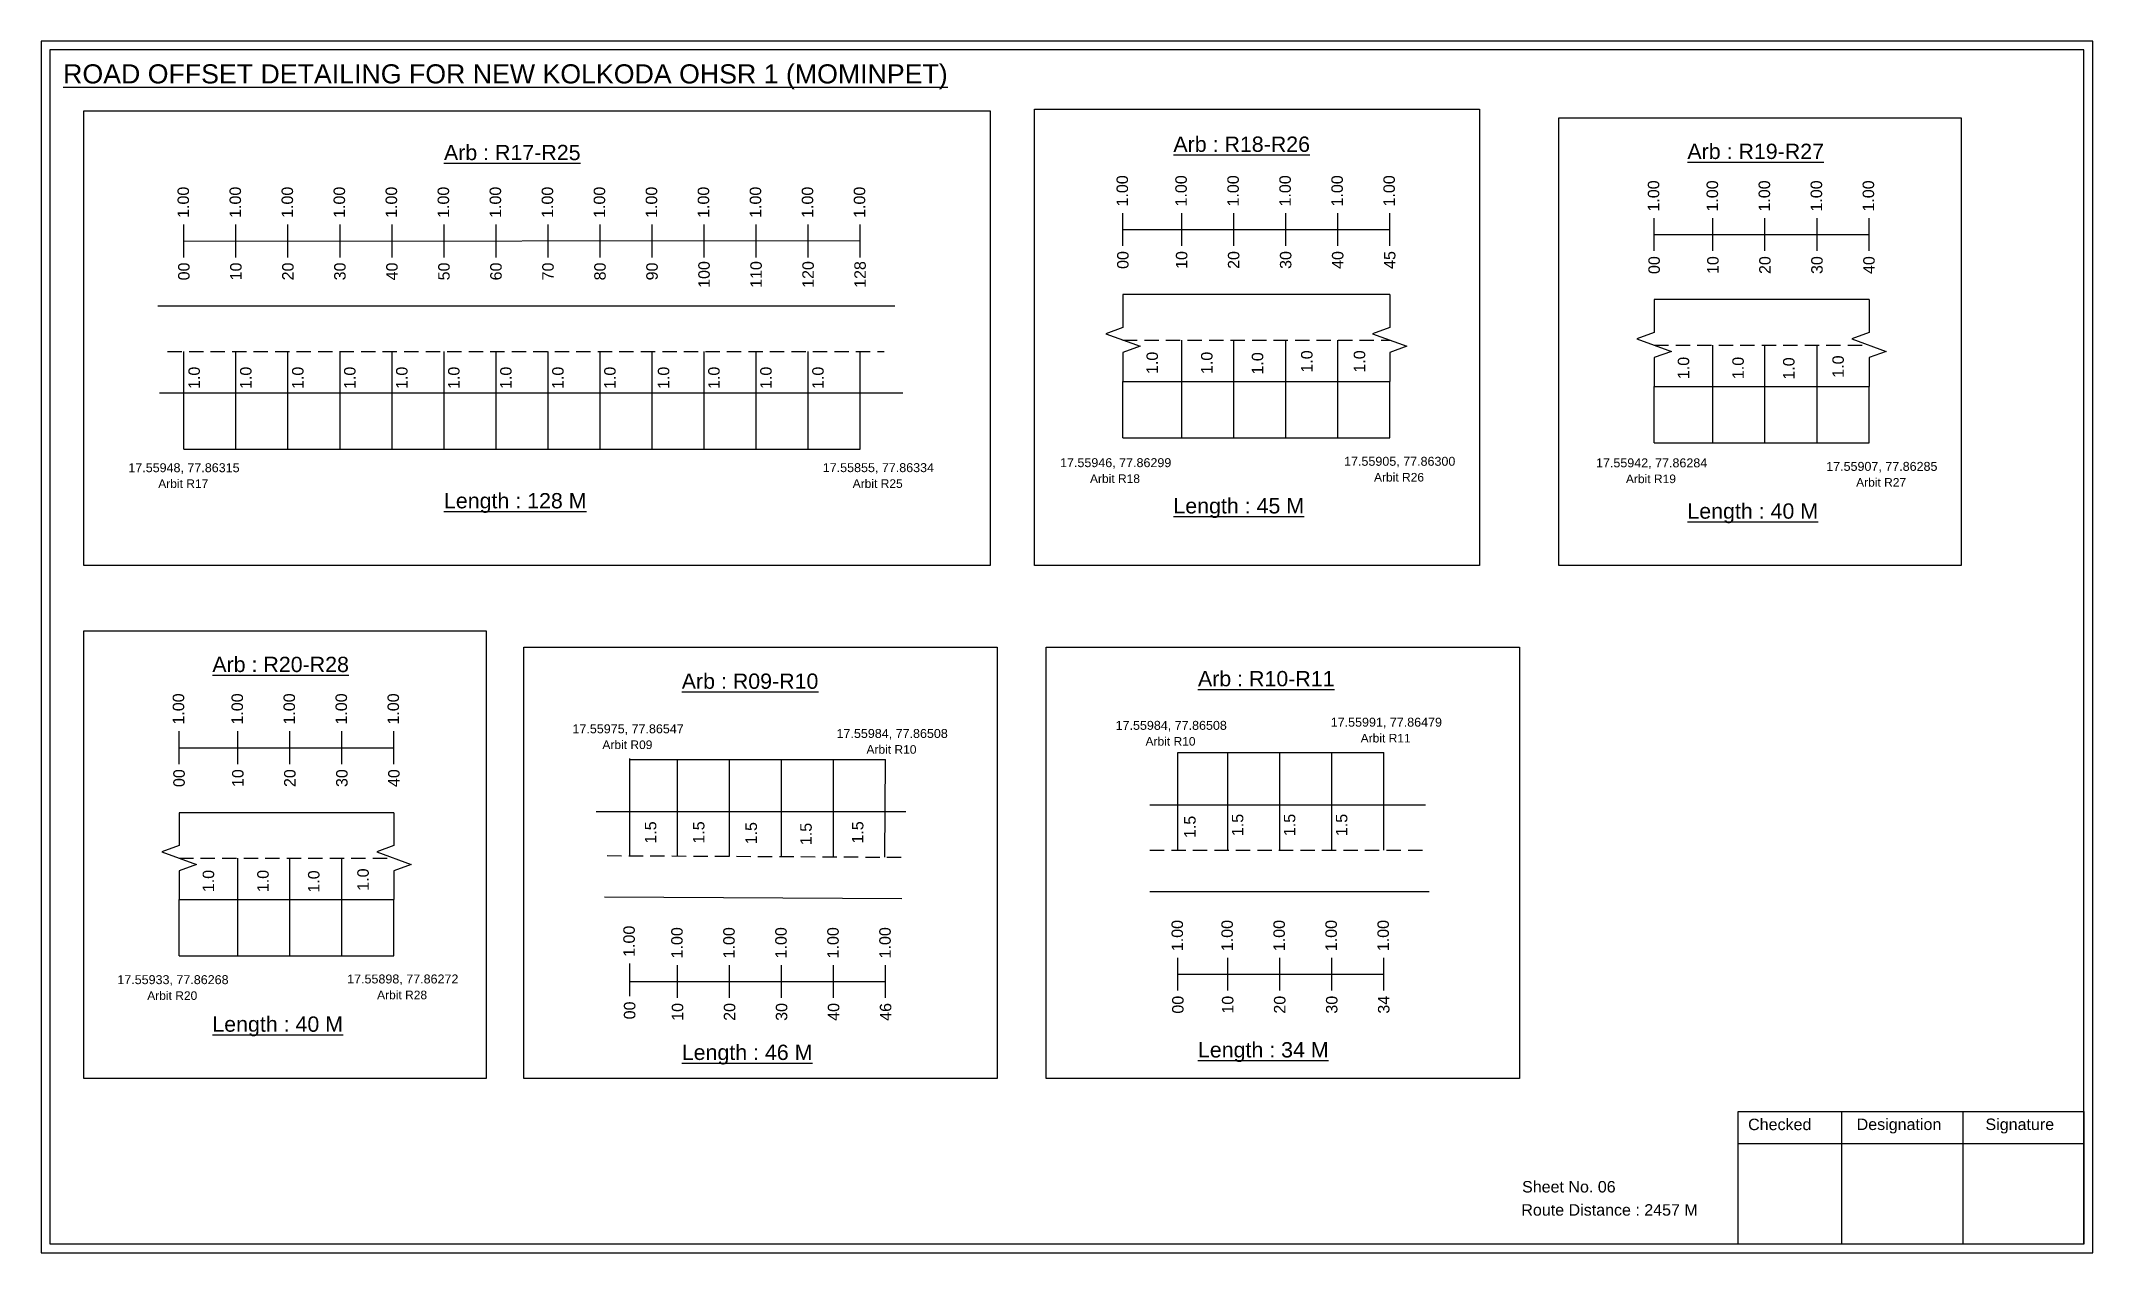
# Model space of a CAD drawing. Header units: inches. Extents: x 1245 to 5974, y 98 to 3110.
# Drawn here: x 4830 to 5366, y 848 to 1165 of the extents above; entities that cross this region are included whole.
import ezdxf

# ---------------------------------------------------------------- set-up
doc = ezdxf.new("R2010")
doc.units = ezdxf.units.IN
doc.header["$MEASUREMENT"] = 0
doc.linetypes.add('DASHED2', pattern=[0.375, 0.25, -0.125])
doc.layers.add('PDF_Geometry', color=7, linetype='Continuous')
doc.layers.add('PDF_Text', color=5, linetype='Continuous')
doc.styles.add('PDF Arial', font='arial.ttf')
doc.styles.get("Standard").update_dxf_attribs({"font": 'arial.ttf'})

msp = doc.modelspace()

# ---------------------------------------------------------------- texts
at = {"color": 242, "true_color": 0xcd2027}
for s, height, p in [('%%UROAD OFFSET DETAILING FOR NEW KOLKODA OHSR 1 (MOMINPET)', 5, (4835.41, 1153.55)), ('%%UArb : R17-R25', 4, (4934.98, 1133.5)), ('%%UArb : R18-R26', 4, (5125.69, 1135.67)), ('%%UArb : R19-R27', 4, (5260.07, 1133.8)), ('%%ULength : 128 M', 4, (4934.98, 1042.5)), ('%%ULength : 45 M', 4, (5125.69, 1041.17)), ('%%ULength : 40 M', 4, (5260.07, 1039.8)), ('%%UArb : R20-R28', 4, (4874.42, 999.72)), ('%%UArb : R09-R10', 4, (4997.15, 995.34)), ('%%UArb : R10-R11', 4, (5132.11, 996)), ('%%ULength : 40 M', 4, (4874.42, 905.72)), ('%%ULength : 46 M', 4, (4997.15, 898.34)), ('%%ULength : 34 M', 4, (5132.11, 899))]:
    msp.add_text(s, height=height, dxfattribs=at).set_placement(p)
at = {"color": 217, "true_color": 0x93278f}
for s, p in [('1.00', (5113.82, 1121.39)), ('1.00', (5129.19, 1121.39)), ('1.00', (5142.79, 1121.39)), ('1.00', (5156.39, 1121.39)), ('1.00', (5169.99, 1121.39)), ('1.00', (5183.59, 1121.39)), ('1.00', (5252.72, 1120.06)), ('1.00', (5268.09, 1120.06)), ('1.00', (5281.69, 1120.06)), ('1.00', (5295.29, 1120.06)), ('1.00', (5308.89, 1120.06)), ('1.00', (4868.32, 1118.4)), ('1.00', (4881.92, 1118.4)), ('1.00', (4895.52, 1118.4)), ('1.00', (4909.12, 1118.4)), ('1.00', (4922.72, 1118.4)), ('1.00', (4936.32, 1118.4)), ('1.00', (4949.92, 1118.4)), ('1.00', (4963.52, 1118.4)), ('1.00', (4977.12, 1118.4)), ('1.00', (4990.72, 1118.4)), ('1.00', (5004.32, 1118.4)), ('1.00', (5017.92, 1118.4)), ('1.00', (5031.52, 1118.4)), ('1.00', (5045.12, 1118.4)), ('00', (4868.47, 1102.08)), ('10', (4882.07, 1102.08)), ('20', (4895.67, 1102.08)), ('30', (4909.27, 1102.08)), ('40', (4922.87, 1102.08)), ('50', (4936.47, 1102.08)), ('60', (4950.07, 1102.08)), ('70', (4963.67, 1102.08)), ('80', (4977.27, 1102.08)), ('90', (4990.87, 1102.08)), ('100', (5004.47, 1100.12)), ('110', (5018.07, 1100.12)), ('120', (5031.67, 1100.12)), ('128', (5045.27, 1100.12)), ('00', (5113.97, 1105.07)), ('10', (5129.34, 1105.07)), ('20', (5142.94, 1105.07)), ('30', (5156.54, 1105.07)), ('40', (5170.14, 1105.07)), ('45', (5183.74, 1105.07)), ('00', (5252.87, 1103.74)), ('10', (5268.24, 1103.74)), ('20', (5281.84, 1103.74)), ('30', (5295.44, 1103.74)), ('40', (5309.04, 1103.74)), ('1.00', (4867.06, 985.99)), ('1.00', (4882.43, 985.99)), ('1.00', (4896.03, 985.99)), ('1.00', (4909.63, 985.99)), ('1.00', (4923.23, 985.99)), ('00', (4867.21, 969.67)), ('10', (4882.58, 969.67)), ('20', (4896.18, 969.67)), ('30', (4909.78, 969.67)), ('40', (4923.38, 969.67)), ('1.00', (5128.2, 926.77)), ('1.00', (5141.23, 926.77)), ('1.00', (5154.83, 926.77)), ('1.00', (5168.43, 926.77)), ('1.00', (5182.03, 926.77)), ('1.00', (4984.87, 925.28)), ('1.00', (4997.39, 924.89)), ('1.00', (5010.99, 924.89)), ('1.00', (5024.59, 924.89)), ('1.00', (5038.19, 924.89)), ('1.00', (5051.79, 924.89)), ('00', (4985.02, 908.96)), ('10', (4997.54, 908.57)), ('20', (5011.14, 908.57)), ('30', (5024.74, 908.57)), ('40', (5038.34, 908.57)), ('46', (5051.94, 908.57)), ('00', (5128.35, 910.45)), ('10', (5141.38, 910.45)), ('20', (5154.98, 910.45)), ('30', (5168.58, 910.45)), ('34', (5182.18, 910.45))]:
    msp.add_text(s, height=3, rotation=90, dxfattribs=at).set_placement(p)
for s, p in [('1.0', (4871.17, 1073.69)), ('1.0', (4884.66, 1073.69)), ('1.0', (4898.26, 1073.69)), ('1.0', (4911.86, 1073.69)), ('1.0', (4925.46, 1073.69)), ('1.0', (4939.06, 1073.69)), ('1.0', (4952.66, 1073.69)), ('1.0', (4966.26, 1073.69)), ('1.0', (4979.86, 1073.69)), ('1.0', (4993.89, 1073.69)), ('1.0', (5007.06, 1073.69)), ('1.0', (5020.66, 1073.69)), ('1.0', (5034.26, 1073.69)), ('1.0', (5121.65, 1077.6)), ('1.0', (5135.92, 1077.6)), ('1.0', (5149.18, 1077.47)), ('1.0', (5162.07, 1077.97)), ('1.0', (5175.84, 1077.97)), ('1.0', (5260.55, 1076.27)), ('1.0', (5274.82, 1076.27)), ('1.0', (5288.08, 1076.14)), ('1.0', (5300.97, 1076.64)), ('1.5', (4990.5, 954.88)), ('1.5', (5003.08, 954.88)), ('1.5', (5016.81, 954.69)), ('1.5', (5044.64, 954.9)), ('1.5', (5131.5, 956.34)), ('1.5', (5143.97, 956.84)), ('1.5', (5157.57, 956.84)), ('1.5', (5171.17, 956.84)), ('1.5', (5031.13, 954.49)), ('1.0', (4874.89, 942.19)), ('1.0', (4889.16, 942.19)), ('1.0', (4902.43, 942.07)), ('1.0', (4915.32, 942.57))]:
    msp.add_text(s, height=3, rotation=90).set_placement(p)
at = {"color": 5}
for s, height, p in [('17.55948, 77.86315', 2.34, (4852.46, 1051.95)), ('17.55855, 77.86334', 2.34, (5034.02, 1051.97)), ('17.55946, 77.86299', 2.34, (5096.06, 1053.27)), ('Arbit R18', 2.246, (5103.88, 1049.14)), ('17.55905, 77.86300', 2.34, (5170.32, 1053.63)), ('Arbit R26', 2.246, (5178.14, 1049.51)), ('17.55942, 77.86284', 2.34, (5236.18, 1053.22)), ('17.55907, 77.86285', 2.34, (5296.37, 1052.3)), ('Arbit R17', 2.246, (4860.28, 1047.83)), ('Arbit R25', 2.246, (5041.84, 1047.85)), ('Arbit R19', 2.246, (5244, 1049.09)), ('Arbit R27', 2.246, (5304.19, 1048.17)), ('17.55991, 77.86479', 2.34, (5166.83, 985.45)), ('17.55975, 77.86547', 2.34, (4968.58, 983.72)), ('Arbit R09', 2.246, (4976.4, 979.6)), ('17.55984, 77.86508', 2.34, (5037.62, 982.5)), ('17.55984, 77.86508', 2.34, (5110.58, 984.62)), ('Arbit R10', 2.246, (5118.4, 980.49)), ('Arbit R11', 2.246, (5174.65, 981.32)), ('Arbit R10', 2.246, (5045.44, 978.37)), ('17.55933, 77.86268', 2.34, (4849.58, 918.16)), ('17.55898, 77.86272', 2.34, (4909.67, 918.34)), ('Arbit R20', 2.246, (4857.4, 914.03)), ('Arbit R28', 2.246, (4917.49, 914.21))]:
    msp.add_text(s, height=height, dxfattribs=at).set_placement(p)
for s, p in [('Sheet No. 06', (5216.85, 863.71)), ('Route Distance : 2457 M', (5216.66, 857.66))]:
    msp.add_text(s, height=3).set_placement(p)
at = {"layer": 'PDF_Text', "color": 7, "attachment_point": 7, "style": 'PDF Arial'}
for s, insert, char_height in [('Checked', (5275.95, 879.96), 3.001), ('Designation', (5304.33, 879.13), 3.0006), ('Signature', (5338.01, 879.13), 3.001)]:
    msp.add_mtext(s, dxfattribs=dict(at, insert=insert, char_height=char_height))

# ---------------------------------------------------------------- linework, layer by layer
at = {"color": 217, "true_color": 0x93278f}
for p, q in [((4867, 1108.1), (4867, 1116.66)), ((4880.6, 1108.1), (4880.6, 1116.66)), ((4894.2, 1108.1), (4894.2, 1116.66)), ((4907.8, 1108.1), (4907.8, 1116.66)), ((4921.4, 1108.1), (4921.4, 1116.66)), ((4935, 1108.1), (4935, 1116.66)), ((4948.6, 1108.1), (4948.6, 1116.66)), ((4962.2, 1108.1), (4962.2, 1116.66)), ((4975.8, 1108.1), (4975.8, 1116.66)), ((4989.4, 1108.1), (4989.4, 1116.66)), ((5003, 1108.1), (5003, 1116.66)), ((5016.6, 1108.1), (5016.6, 1116.66)), ((5030.2, 1108.1), (5030.2, 1116.66)), ((5043.8, 1108.1), (5043.8, 1116.66)), ((5112.5, 1111.1), (5112.5, 1119.66)), ((5127.86, 1111.1), (5127.86, 1119.66)), ((5141.46, 1111.1), (5141.46, 1119.66)), ((5155.06, 1111.1), (5155.06, 1119.66)), ((5168.66, 1111.1), (5168.66, 1119.66)), ((5182.26, 1111.1), (5182.26, 1119.66)), ((5251.39, 1109.77), (5251.39, 1118.33)), ((5266.76, 1109.77), (5266.76, 1118.33)), ((5280.36, 1109.77), (5280.36, 1118.33)), ((5293.96, 1109.77), (5293.96, 1118.33)), ((5307.56, 1109.77), (5307.56, 1118.33)), ((4867, 1112.37), (5043.8, 1112.49)), ((5112.5, 1115.37), (5182.26, 1115.37)), ((5251.39, 1114.04), (5307.56, 1114.04)), ((4865.74, 975.69), (4865.74, 984.25)), ((4881.11, 975.69), (4881.11, 984.25)), ((4894.71, 975.69), (4894.71, 984.25)), ((4908.31, 975.69), (4908.31, 984.25)), ((4921.91, 975.69), (4921.91, 984.25)), ((4865.74, 979.96), (4921.91, 979.96)), ((4983.54, 914.98), (4983.54, 923.54)), ((4996.06, 914.59), (4996.06, 923.15)), ((5009.66, 914.59), (5009.66, 923.15)), ((5023.26, 914.59), (5023.26, 923.15)), ((5036.86, 914.59), (5036.86, 923.15)), ((5050.46, 914.59), (5050.46, 923.15)), ((5126.87, 916.47), (5126.87, 925.03)), ((5139.91, 916.47), (5139.91, 925.03)), ((5153.51, 916.47), (5153.51, 925.03)), ((5167.11, 916.47), (5167.11, 925.03)), ((5180.71, 916.47), (5180.71, 925.03)), ((4983.54, 918.86), (5050.46, 918.88)), ((5126.87, 920.74), (5180.71, 920.75))]:
    msp.add_line(p, q, dxfattribs=at)
for p, q in [((5052.86, 1095.38), (4860.15, 1095.38)), ((5182.26, 1098.38), (5112.5, 1098.38)), ((5307.56, 1097.05), (5251.39, 1097.05)), ((5127.86, 1060.96), (5127.86, 1086.49)), ((5141.46, 1060.96), (5141.46, 1086.49)), ((5155.06, 1060.96), (5155.06, 1086.49)), ((5168.66, 1060.96), (5168.66, 1086.49)), ((5266.76, 1059.63), (5266.76, 1085.16)), ((5280.36, 1059.63), (5280.36, 1085.16)), ((5293.96, 1059.63), (5293.96, 1085.16)), ((4867, 1057.96), (4867, 1083.5)), ((4880.6, 1057.96), (4880.6, 1083.5)), ((4894.2, 1057.96), (4894.2, 1083.5)), ((4907.8, 1057.96), (4907.8, 1083.5)), ((4921.4, 1057.96), (4921.4, 1083.5)), ((4935, 1057.96), (4935, 1083.5)), ((4948.6, 1057.96), (4948.6, 1083.5)), ((4962.2, 1057.96), (4962.2, 1083.5)), ((4975.8, 1057.96), (4975.8, 1083.5)), ((4989.4, 1057.96), (4989.4, 1083.5)), ((5003, 1057.96), (5003, 1083.5)), ((5016.6, 1057.96), (5016.6, 1083.5)), ((5030.2, 1057.96), (5030.2, 1083.5)), ((5043.8, 1057.96), (5043.8, 1083.5)), ((5112.5, 1075.69), (5182.26, 1075.69)), ((5112.5, 1060.96), (5112.5, 1075.69)), ((5182.26, 1060.96), (5182.26, 1075.69)), ((5251.39, 1074.36), (5307.56, 1074.36)), ((5251.39, 1059.63), (5251.39, 1074.36)), ((5307.56, 1059.63), (5307.56, 1074.36)), ((4860.59, 1072.69), (4868.65, 1072.69)), ((4868.65, 1072.69), (5054.99, 1072.69)), ((4983.54, 951.59), (4983.54, 977.13)), ((4996.06, 951.54), (4996.06, 976.83)), ((5009.66, 951.49), (5009.66, 976.83)), ((5023.26, 951.55), (5023.26, 976.83)), ((5036.86, 951.29), (5036.86, 976.83)), ((5050.23, 951.33), (5050.46, 976.83)), ((5126.87, 953.17), (5126.87, 978.71)), ((5139.91, 953.17), (5139.91, 978.71)), ((5153.51, 953.17), (5153.51, 978.71)), ((5167.11, 953.17), (5167.11, 978.71)), ((5180.71, 953.17), (5180.71, 978.71)), ((4921.91, 962.97), (4865.74, 962.97)), ((5055.71, 963.16), (4974.76, 963.16)), ((5119.53, 965.05), (5191.56, 965.05)), ((4881.11, 925.55), (4881.11, 951.09)), ((4894.71, 925.55), (4894.71, 951.09)), ((4908.31, 925.55), (4908.31, 951.09)), ((4865.74, 940.28), (4921.91, 940.28)), ((4865.74, 925.55), (4865.74, 940.28)), ((4921.91, 925.55), (4921.91, 940.28)), ((4976.97, 940.95), (5054.69, 940.52)), ((5119.53, 942.37), (5192.56, 942.37))]:
    msp.add_line(p, q)
at = {"linetype": 'DASHED2', "ltscale": 15}
for p, q in [((5112.5, 1086.49), (5182.26, 1086.49)), ((5251.39, 1085.16), (5307.56, 1085.16)), ((4862.7, 1083.5), (5050.09, 1083.5)), ((4865.74, 951.09), (4921.91, 951.09)), ((4977.68, 951.74), (5055.96, 951.33)), ((5119.53, 953.17), (5192.06, 953.17))]:
    msp.add_line(p, q, dxfattribs=at)
at = {"color": 5}
for p, q in [((4867, 1057.96), (5043.8, 1057.96)), ((5112.5, 1060.96), (5182.26, 1060.96)), ((5251.39, 1059.63), (5307.56, 1059.63)), ((4983.54, 976.83), (5050.46, 976.83)), ((5126.87, 978.71), (5180.71, 978.71)), ((4865.74, 925.55), (4921.91, 925.55))]:
    msp.add_line(p, q, dxfattribs=at)
for points in [[(4840.84, 1146.41), (5077.8, 1146.41), (5077.8, 1027.58), (4840.84, 1027.58)], [(5089.39, 1146.8), (5205.74, 1146.8), (5205.74, 1027.58), (5089.39, 1027.58)], [(5226.5, 1144.6), (5331.66, 1144.6), (5331.66, 1027.58), (5226.5, 1027.58)], [(4840.84, 1010.52), (4946.01, 1010.52), (4946.01, 893.51), (4840.84, 893.51)], [(4955.84, 1006.19), (5079.64, 1006.19), (5079.64, 893.51), (4955.84, 893.51)], [(5092.41, 1006.19), (5216.21, 1006.19), (5216.21, 893.51), (5092.41, 893.51)]]:
    msp.add_lwpolyline(points, close=True)
at = {"linetype": 'Continuous'}
for points in [[(5112.5, 1098.38), (5112.5, 1089.77), (5108, 1088.13), (5116.99, 1084.86), (5112.5, 1083.22), (5112.5, 1075.69)], [(5182.26, 1098.38), (5182.26, 1089.77), (5177.77, 1088.13), (5186.76, 1084.86), (5182.26, 1083.22), (5182.26, 1075.69)], [(5251.39, 1097.05), (5251.39, 1088.44), (5246.89, 1086.8), (5255.89, 1083.52), (5251.39, 1081.89), (5251.39, 1074.36)], [(5307.56, 1097.05), (5307.56, 1088.44), (5303.06, 1086.8), (5312.06, 1083.52), (5307.56, 1081.89), (5307.56, 1074.36)], [(5307.56, 1097.05), (5307.56, 1088.44), (5303.06, 1086.8), (5312.06, 1083.52), (5307.56, 1081.89), (5307.56, 1074.36)], [(4865.74, 962.97), (4865.74, 954.36), (4861.24, 952.72), (4870.24, 949.45), (4865.74, 947.81), (4865.74, 940.28)], [(4921.91, 962.97), (4921.91, 954.36), (4917.41, 952.72), (4926.4, 949.45), (4921.91, 947.81), (4921.91, 940.28)], [(4921.91, 962.97), (4921.91, 954.36), (4917.41, 952.72), (4926.4, 949.45), (4921.91, 947.81), (4921.91, 940.28)]]:
    msp.add_lwpolyline(points, dxfattribs=at)
at = {"layer": 'PDF_Geometry'}
for points in [[(4829.63, 1164.62), (4829.63, 847.91), (5366.11, 847.91), (5366.11, 1164.62)], [(4831.96, 1162.3), (4831.96, 850.33), (5363.69, 850.33), (5363.69, 1162.3)]]:
    msp.add_lwpolyline(points, close=True, dxfattribs=at)
at = {"layer": 'PDF_Geometry', "color": 242, "true_color": 0xcc1f26}
msp.add_lwpolyline([(5363.69, 850.24), (5273.35, 850.24), (5273.35, 884.85), (5363.69, 884.85)], close=True, dxfattribs=at)
for points in [[(5300.33, 884.85), (5300.33, 850.24)], [(5332.05, 884.85), (5332.05, 850.24)], [(5273.35, 876.48), (5363.69, 876.48)]]:
    msp.add_lwpolyline(points, dxfattribs=at)

msp.set_redraw_order([(e.dxf.handle, doc.entitydb.next_handle()) for e in msp.query("TEXT MTEXT ATTDEF DIMENSION ARC_DIMENSION")])  # texts and dimensions are drawn at this point

doc.saveas('drawing.dxf')
